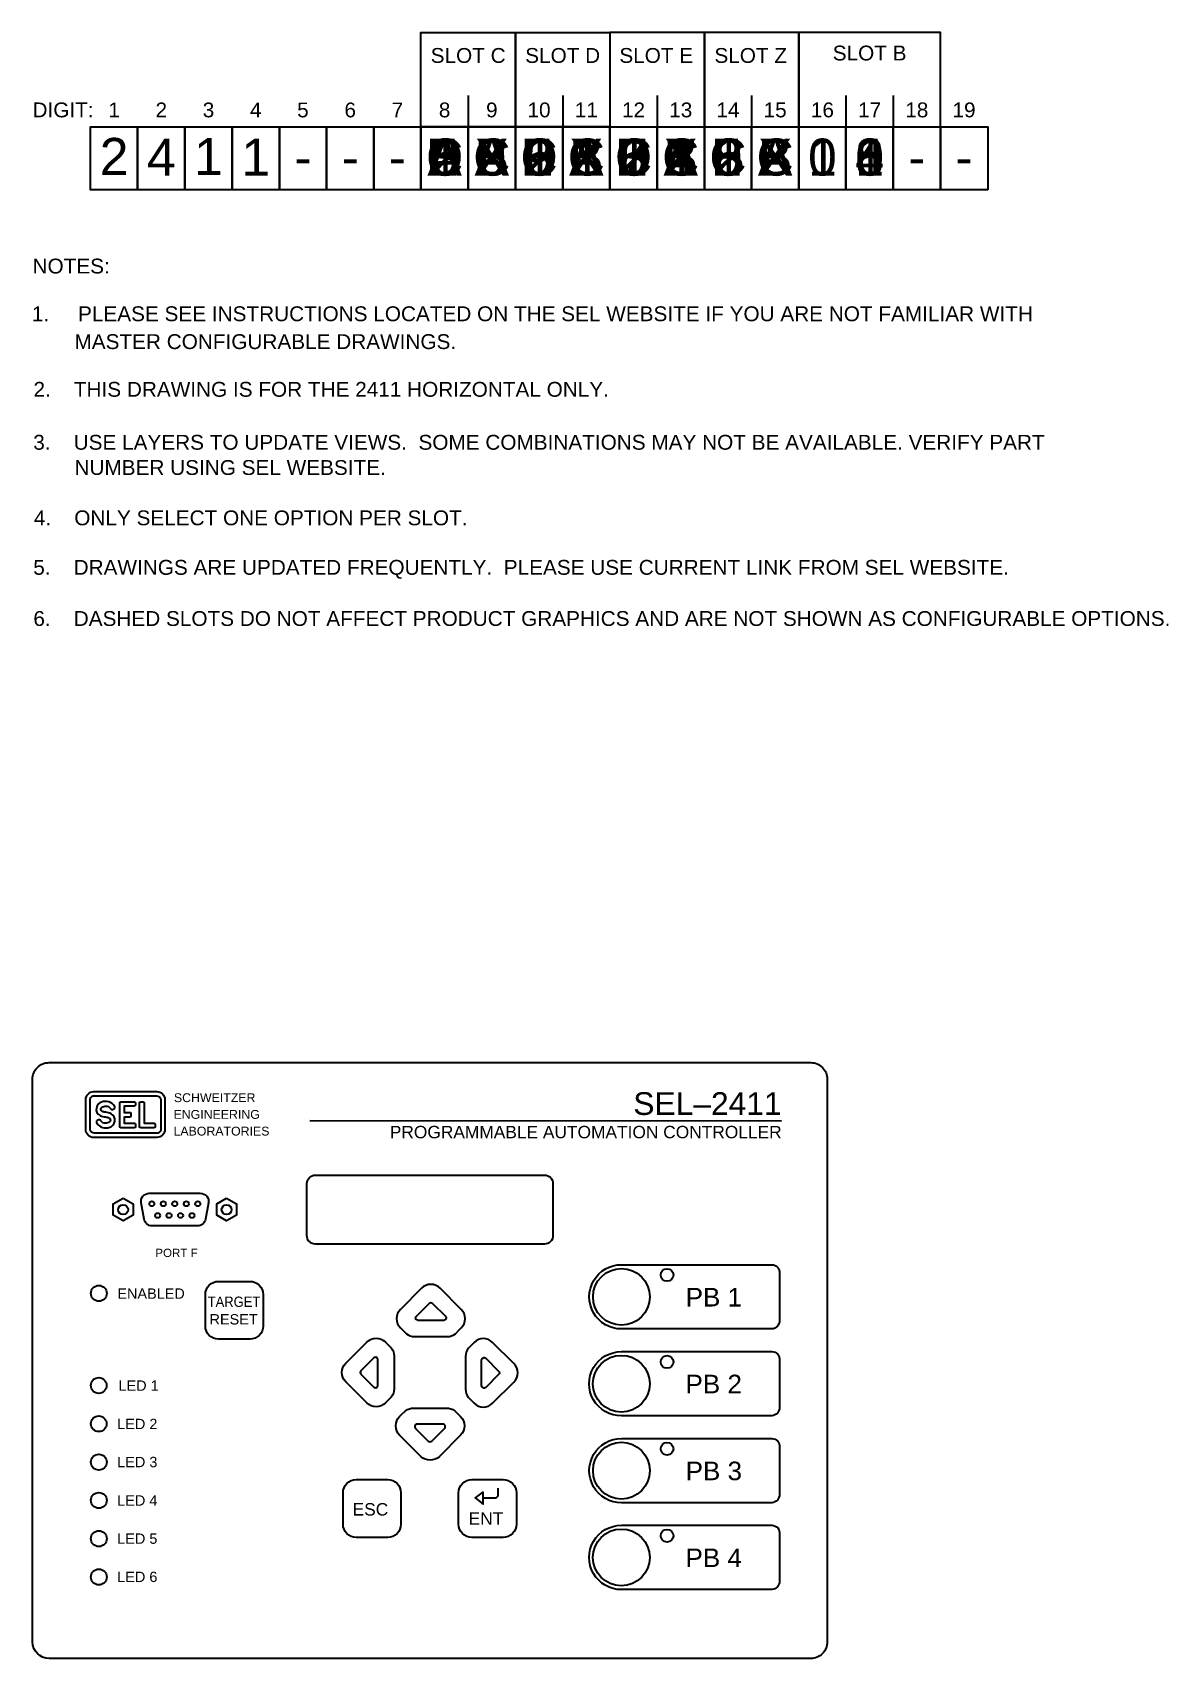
# Model space of a CAD drawing. Extents: x 1 to 23.7, y 0.2 to 17.
# Drawn here: x 1 to 11.81, y 1.53 to 17 of the extents above; entities that cross this region are included whole.
import ezdxf
from ezdxf.enums import TextEntityAlignment as Align

# ---------------------------------------------------------------- set-up
doc = ezdxf.new("R2010")
doc.units = 0
doc.header["$MEASUREMENT"] = 0
for name, color, linetype in [('1_00_____COMBINED_SLOT_B__', 7, 'CONTINUOUS'), ('1_01__00__NONE__NO_FO__IRI', 7, 'CONTINUOUS'), ('1_02__01___1__10-100BASE-T', 7, 'CONTINUOUS'), ('1_03__04___1__100BASE-FX__', 7, 'CONTINUOUS'), ('1_04__06___2__10-100BASE-T', 7, 'CONTINUOUS'), ('1_05__08___2__100BASE-FX__', 7, 'CONTINUOUS'), ('1_06__10__NONE__FO__IRIG', 7, 'CONTINUOUS'), ('1_07__11___1__10-100BASE-T', 7, 'CONTINUOUS'), ('1_08__14___1__100BASE-FX__', 7, 'CONTINUOUS'), ('1_09__16___2__10-100BASE-T', 7, 'CONTINUOUS'), ('1_10__18___2__100BASE-FX__', 7, 'CONTINUOUS'), ('2_00______SLOT_C_', 7, 'CONTINUOUS'), ('2_01__0-__EMPTY', 7, 'CONTINUOUS'), ('2_02__A0__EIA-232_EIA-485', 7, 'CONTINUOUS'), ('2_03__1-___4__DI__4__DO__S', 7, 'CONTINUOUS'), ('2_04__B-___4__DI__4__DO__F', 7, 'CONTINUOUS'), ('2_05__C-___4__DI__3__DO', 7, 'CONTINUOUS'), ('2_06__2X___8__DO__STD_FORM', 7, 'CONTINUOUS'), ('2_07__2A___8__DO__STD_FORM', 7, 'CONTINUOUS'), ('2_08__2B___8__DO__STD__6__', 7, 'CONTINUOUS'), ('2_09__2C___8__DO__STD__2__', 7, 'CONTINUOUS'), ('2_10__3-___8__DI', 7, 'CONTINUOUS'), ('2_11__D-___14__DI', 7, 'CONTINUOUS'), ('2_12__5-___8__AI', 7, 'CONTINUOUS'), ('2_13__6-___4__AI__4__AO', 7, 'CONTINUOUS'), ('3_00______SLOT_D_', 7, 'CONTINUOUS'), ('3_01__0-__EMPTY', 7, 'CONTINUOUS'), ('3_02__9X__RTD', 7, 'CONTINUOUS'), ('3_03__91__RTD_TC', 7, 'CONTINUOUS'), ('3_04__1-___4__DI__4__DO__S', 7, 'CONTINUOUS'), ('3_05__B-___4__DI__4__DO__F', 7, 'CONTINUOUS'), ('3_06__C-___4__DI__3__DO', 7, 'CONTINUOUS'), ('3_07__2X___8__DO__STD_FORM', 7, 'CONTINUOUS'), ('3_08__2A___8__DO__STD_FORM', 7, 'CONTINUOUS'), ('3_09__2B___8__DO__STD__6__', 7, 'CONTINUOUS'), ('3_10__2C___8__DO__STD__2__', 7, 'CONTINUOUS'), ('3_11__3-___8__DI', 7, 'CONTINUOUS'), ('3_12__D-___14__DI', 7, 'CONTINUOUS'), ('3_13__5-___8__AI', 7, 'CONTINUOUS'), ('3_14__6-___4__AI__4__AO', 7, 'CONTINUOUS'), ('4_00______SLOT_E_', 7, 'CONTINUOUS'), ('4_01__0-__EMPTY', 7, 'CONTINUOUS'), ('4_02__71___3__AVI', 7, 'CONTINUOUS'), ('4_03__73___3__ACI__3__AVI', 7, 'CONTINUOUS'), ('4_04__74___3__ACI__3__AVI', 7, 'CONTINUOUS'), ('4_05__1-___4__DI__4__DO__S', 7, 'CONTINUOUS'), ('4_06__B-___4__DI__4__DO__F', 7, 'CONTINUOUS'), ('4_07__C-___4__DI__3__DO', 7, 'CONTINUOUS'), ('4_08__2X___8__DO__STD_FORM', 7, 'CONTINUOUS'), ('4_09__2A___8__DO__STD_FORM', 7, 'CONTINUOUS'), ('4_10__2B___8__DO__STD__6__', 7, 'CONTINUOUS'), ('4_11__2C___8__DO__STD__2__', 7, 'CONTINUOUS'), ('4_12__3-___8__DI', 7, 'CONTINUOUS'), ('4_13__D-___14__DI', 7, 'CONTINUOUS'), ('4_14__5-___8__AI', 7, 'CONTINUOUS'), ('4_15__6-___4__AI__4__AO', 7, 'CONTINUOUS'), ('5_00______SLOT_Z_', 7, 'CONTINUOUS'), ('5_01__0-__EMPTY', 7, 'CONTINUOUS'), ('5_02__8-___4__ACI', 7, 'CONTINUOUS'), ('5_03__1-___4__DI__4__DO__S', 7, 'CONTINUOUS'), ('5_04__B-___4__DI__4__DO__F', 7, 'CONTINUOUS'), ('5_05__C-___4__DI__3__DO', 7, 'CONTINUOUS'), ('5_06__2X___8__DO__STD_FORM', 7, 'CONTINUOUS'), ('5_07__2A___8__DO__STD_FORM', 7, 'CONTINUOUS'), ('5_08__2B___8__DO__STD__6__', 7, 'CONTINUOUS'), ('5_09__2C___8__DO__STD__2__', 7, 'CONTINUOUS'), ('5_10__3-___8__DI', 7, 'CONTINUOUS'), ('5_11__5-___8__AI', 7, 'CONTINUOUS'), ('5_12__6-___4__AI__4__AO', 7, 'CONTINUOUS'), ('6_00_____DWG', 7, 'CONTINUOUS')]:
    doc.layers.add(name, color=color, linetype=linetype)
doc.styles.add('ARIAL', font='arial.ttf')

msp = doc.modelspace()

# ---------------------------------------------------------------- texts
at = {"layer": '1_01__00__NONE__NO_FO__IRI', "style": 'ARIAL'}
for p in [(8.514, 15.638), (8.963, 15.638)]:
    msp.add_text('0', height=0.353, dxfattribs=at).set_placement(p, align=Align.CENTER)
at = {"layer": '1_02__01___1__10-100BASE-T', "style": 'ARIAL'}
for s, p in [('0', (8.514, 15.638)), ('1', (8.963, 15.638))]:
    msp.add_text(s, height=0.353, dxfattribs=at).set_placement(p, align=Align.CENTER)
at = {"layer": '1_03__04___1__100BASE-FX__', "style": 'ARIAL'}
for s, p in [('0', (8.514, 15.638)), ('4', (8.963, 15.638))]:
    msp.add_text(s, height=0.353, dxfattribs=at).set_placement(p, align=Align.CENTER)
at = {"layer": '1_04__06___2__10-100BASE-T', "style": 'ARIAL'}
for s, p in [('0', (8.514, 15.638)), ('6', (8.963, 15.638))]:
    msp.add_text(s, height=0.353, dxfattribs=at).set_placement(p, align=Align.CENTER)
at = {"layer": '1_05__08___2__100BASE-FX__', "style": 'ARIAL'}
for s, p in [('0', (8.514, 15.638)), ('8', (8.963, 15.638))]:
    msp.add_text(s, height=0.353, dxfattribs=at).set_placement(p, align=Align.CENTER)
at = {"layer": '1_06__10__NONE__FO__IRIG', "style": 'ARIAL'}
for s, p in [('1', (8.514, 15.638)), ('0', (8.963, 15.638))]:
    msp.add_text(s, height=0.353, dxfattribs=at).set_placement(p, align=Align.CENTER)
at = {"layer": '1_07__11___1__10-100BASE-T', "style": 'ARIAL'}
for p in [(8.514, 15.638), (8.963, 15.638)]:
    msp.add_text('1', height=0.353, dxfattribs=at).set_placement(p, align=Align.CENTER)
at = {"layer": '1_08__14___1__100BASE-FX__', "style": 'ARIAL'}
for s, p in [('1', (8.514, 15.638)), ('4', (8.963, 15.638))]:
    msp.add_text(s, height=0.353, dxfattribs=at).set_placement(p, align=Align.CENTER)
at = {"layer": '1_09__16___2__10-100BASE-T', "style": 'ARIAL'}
for s, p in [('1', (8.514, 15.638)), ('6', (8.963, 15.638))]:
    msp.add_text(s, height=0.353, dxfattribs=at).set_placement(p, align=Align.CENTER)
at = {"layer": '1_10__18___2__100BASE-FX__', "style": 'ARIAL'}
for s, p in [('1', (8.514, 15.638)), ('8', (8.963, 15.638))]:
    msp.add_text(s, height=0.353, dxfattribs=at).set_placement(p, align=Align.CENTER)
at = {"layer": '2_01__0-__EMPTY', "style": 'ARIAL'}
for s, p in [('0', (4.92, 15.638)), ('-', (5.369, 15.638))]:
    msp.add_text(s, height=0.353, dxfattribs=at).set_placement(p, align=Align.CENTER)
at = {"layer": '2_02__A0__EIA-232_EIA-485', "style": 'ARIAL'}
for s, p in [('A', (4.92, 15.638)), ('0', (5.369, 15.638))]:
    msp.add_text(s, height=0.353, dxfattribs=at).set_placement(p, align=Align.CENTER)
at = {"layer": '2_03__1-___4__DI__4__DO__S', "style": 'ARIAL'}
for s, p in [('1', (4.92, 15.638)), ('-', (5.369, 15.638))]:
    msp.add_text(s, height=0.353, dxfattribs=at).set_placement(p, align=Align.CENTER)
at = {"layer": '2_04__B-___4__DI__4__DO__F', "style": 'ARIAL'}
for s, p in [('B', (4.92, 15.638)), ('-', (5.369, 15.638))]:
    msp.add_text(s, height=0.353, dxfattribs=at).set_placement(p, align=Align.CENTER)
at = {"layer": '2_05__C-___4__DI__3__DO', "style": 'ARIAL'}
for s, p in [('C', (4.92, 15.638)), ('-', (5.369, 15.638))]:
    msp.add_text(s, height=0.353, dxfattribs=at).set_placement(p, align=Align.CENTER)
at = {"layer": '2_06__2X___8__DO__STD_FORM', "style": 'ARIAL'}
for s, p in [('2', (4.92, 15.638)), ('X', (5.369, 15.638))]:
    msp.add_text(s, height=0.353, dxfattribs=at).set_placement(p, align=Align.CENTER)
at = {"layer": '2_07__2A___8__DO__STD_FORM', "style": 'ARIAL'}
for s, p in [('2', (4.92, 15.638)), ('A', (5.369, 15.638))]:
    msp.add_text(s, height=0.353, dxfattribs=at).set_placement(p, align=Align.CENTER)
at = {"layer": '2_08__2B___8__DO__STD__6__', "style": 'ARIAL'}
for s, p in [('2', (4.92, 15.638)), ('B', (5.369, 15.638))]:
    msp.add_text(s, height=0.353, dxfattribs=at).set_placement(p, align=Align.CENTER)
at = {"layer": '2_09__2C___8__DO__STD__2__', "style": 'ARIAL'}
for s, p in [('2', (4.92, 15.638)), ('C', (5.369, 15.638))]:
    msp.add_text(s, height=0.353, dxfattribs=at).set_placement(p, align=Align.CENTER)
at = {"layer": '2_10__3-___8__DI', "style": 'ARIAL'}
for s, p in [('3', (4.92, 15.638)), ('-', (5.369, 15.638))]:
    msp.add_text(s, height=0.353, dxfattribs=at).set_placement(p, align=Align.CENTER)
at = {"layer": '2_11__D-___14__DI', "style": 'ARIAL'}
for s, p in [('D', (4.92, 15.638)), ('-', (5.369, 15.638))]:
    msp.add_text(s, height=0.353, dxfattribs=at).set_placement(p, align=Align.CENTER)
at = {"layer": '2_12__5-___8__AI', "style": 'ARIAL'}
for s, p in [('5', (4.92, 15.638)), ('-', (5.369, 15.638))]:
    msp.add_text(s, height=0.353, dxfattribs=at).set_placement(p, align=Align.CENTER)
at = {"layer": '2_13__6-___4__AI__4__AO', "style": 'ARIAL'}
for s, p in [('6', (4.92, 15.638)), ('-', (5.369, 15.638))]:
    msp.add_text(s, height=0.353, dxfattribs=at).set_placement(p, align=Align.CENTER)
at = {"layer": '3_01__0-__EMPTY', "style": 'ARIAL'}
for s, p in [('0', (5.818, 15.638)), ('-', (6.268, 15.638))]:
    msp.add_text(s, height=0.353, dxfattribs=at).set_placement(p, align=Align.CENTER)
at = {"layer": '3_02__9X__RTD', "style": 'ARIAL'}
for s, p in [('9', (5.818, 15.638)), ('X', (6.268, 15.638))]:
    msp.add_text(s, height=0.353, dxfattribs=at).set_placement(p, align=Align.CENTER)
at = {"layer": '3_03__91__RTD_TC', "style": 'ARIAL'}
for s, p in [('9', (5.818, 15.638)), ('1', (6.268, 15.638))]:
    msp.add_text(s, height=0.353, dxfattribs=at).set_placement(p, align=Align.CENTER)
at = {"layer": '3_04__1-___4__DI__4__DO__S', "style": 'ARIAL'}
for s, p in [('1', (5.818, 15.638)), ('-', (6.268, 15.638))]:
    msp.add_text(s, height=0.353, dxfattribs=at).set_placement(p, align=Align.CENTER)
at = {"layer": '3_05__B-___4__DI__4__DO__F', "style": 'ARIAL'}
for s, p in [('B', (5.818, 15.638)), ('-', (6.268, 15.638))]:
    msp.add_text(s, height=0.353, dxfattribs=at).set_placement(p, align=Align.CENTER)
at = {"layer": '3_06__C-___4__DI__3__DO', "style": 'ARIAL'}
for s, p in [('C', (5.818, 15.638)), ('-', (6.268, 15.638))]:
    msp.add_text(s, height=0.353, dxfattribs=at).set_placement(p, align=Align.CENTER)
at = {"layer": '3_07__2X___8__DO__STD_FORM', "style": 'ARIAL'}
for s, p in [('2', (5.818, 15.638)), ('X', (6.268, 15.638))]:
    msp.add_text(s, height=0.353, dxfattribs=at).set_placement(p, align=Align.CENTER)
at = {"layer": '3_08__2A___8__DO__STD_FORM', "style": 'ARIAL'}
for s, p in [('2', (5.818, 15.638)), ('A', (6.268, 15.638))]:
    msp.add_text(s, height=0.353, dxfattribs=at).set_placement(p, align=Align.CENTER)
at = {"layer": '3_09__2B___8__DO__STD__6__', "style": 'ARIAL'}
for s, p in [('2', (5.818, 15.638)), ('B', (6.268, 15.638))]:
    msp.add_text(s, height=0.353, dxfattribs=at).set_placement(p, align=Align.CENTER)
at = {"layer": '3_10__2C___8__DO__STD__2__', "style": 'ARIAL'}
for s, p in [('2', (5.818, 15.638)), ('C', (6.268, 15.638))]:
    msp.add_text(s, height=0.353, dxfattribs=at).set_placement(p, align=Align.CENTER)
at = {"layer": '3_11__3-___8__DI', "style": 'ARIAL'}
for s, p in [('3', (5.818, 15.638)), ('-', (6.268, 15.638))]:
    msp.add_text(s, height=0.353, dxfattribs=at).set_placement(p, align=Align.CENTER)
at = {"layer": '3_12__D-___14__DI', "style": 'ARIAL'}
for s, p in [('D', (5.818, 15.638)), ('-', (6.267, 15.638))]:
    msp.add_text(s, height=0.353, dxfattribs=at).set_placement(p, align=Align.CENTER)
at = {"layer": '3_13__5-___8__AI', "style": 'ARIAL'}
for s, p in [('5', (5.818, 15.638)), ('-', (6.268, 15.638))]:
    msp.add_text(s, height=0.353, dxfattribs=at).set_placement(p, align=Align.CENTER)
at = {"layer": '3_14__6-___4__AI__4__AO', "style": 'ARIAL'}
for s, p in [('6', (5.818, 15.638)), ('-', (6.268, 15.638))]:
    msp.add_text(s, height=0.353, dxfattribs=at).set_placement(p, align=Align.CENTER)
at = {"layer": '4_01__0-__EMPTY', "style": 'ARIAL'}
for s, p in [('0', (6.717, 15.638)), ('-', (7.166, 15.638))]:
    msp.add_text(s, height=0.353, dxfattribs=at).set_placement(p, align=Align.CENTER)
at = {"layer": '4_02__71___3__AVI', "style": 'ARIAL'}
for s, p in [('7', (6.717, 15.638)), ('1', (7.166, 15.638))]:
    msp.add_text(s, height=0.353, dxfattribs=at).set_placement(p, align=Align.CENTER)
at = {"layer": '4_03__73___3__ACI__3__AVI', "style": 'ARIAL'}
for s, p in [('7', (6.717, 15.638)), ('3', (7.166, 15.638))]:
    msp.add_text(s, height=0.353, dxfattribs=at).set_placement(p, align=Align.CENTER)
at = {"layer": '4_04__74___3__ACI__3__AVI', "style": 'ARIAL'}
for s, p in [('7', (6.717, 15.638)), ('4', (7.166, 15.638))]:
    msp.add_text(s, height=0.353, dxfattribs=at).set_placement(p, align=Align.CENTER)
at = {"layer": '4_05__1-___4__DI__4__DO__S', "style": 'ARIAL'}
for s, p in [('1', (6.717, 15.638)), ('-', (7.166, 15.638))]:
    msp.add_text(s, height=0.353, dxfattribs=at).set_placement(p, align=Align.CENTER)
at = {"layer": '4_06__B-___4__DI__4__DO__F', "style": 'ARIAL'}
for s, p in [('B', (6.717, 15.638)), ('-', (7.166, 15.638))]:
    msp.add_text(s, height=0.353, dxfattribs=at).set_placement(p, align=Align.CENTER)
at = {"layer": '4_07__C-___4__DI__3__DO', "style": 'ARIAL'}
for s, p in [('C', (6.717, 15.638)), ('-', (7.166, 15.638))]:
    msp.add_text(s, height=0.353, dxfattribs=at).set_placement(p, align=Align.CENTER)
at = {"layer": '4_08__2X___8__DO__STD_FORM', "style": 'ARIAL'}
for s, p in [('2', (6.717, 15.638)), ('X', (7.166, 15.638))]:
    msp.add_text(s, height=0.353, dxfattribs=at).set_placement(p, align=Align.CENTER)
at = {"layer": '4_09__2A___8__DO__STD_FORM', "style": 'ARIAL'}
for s, p in [('2', (6.717, 15.638)), ('A', (7.166, 15.638))]:
    msp.add_text(s, height=0.353, dxfattribs=at).set_placement(p, align=Align.CENTER)
at = {"layer": '4_10__2B___8__DO__STD__6__', "style": 'ARIAL'}
for s, p in [('2', (6.717, 15.638)), ('B', (7.166, 15.638))]:
    msp.add_text(s, height=0.353, dxfattribs=at).set_placement(p, align=Align.CENTER)
at = {"layer": '4_11__2C___8__DO__STD__2__', "style": 'ARIAL'}
for s, p in [('2', (6.717, 15.638)), ('C', (7.166, 15.638))]:
    msp.add_text(s, height=0.353, dxfattribs=at).set_placement(p, align=Align.CENTER)
at = {"layer": '4_12__3-___8__DI', "style": 'ARIAL'}
for s, p in [('3', (6.717, 15.638)), ('-', (7.166, 15.638))]:
    msp.add_text(s, height=0.353, dxfattribs=at).set_placement(p, align=Align.CENTER)
at = {"layer": '4_13__D-___14__DI', "style": 'ARIAL'}
for s, p in [('D', (6.716, 15.638)), ('-', (7.166, 15.638))]:
    msp.add_text(s, height=0.353, dxfattribs=at).set_placement(p, align=Align.CENTER)
at = {"layer": '4_14__5-___8__AI', "style": 'ARIAL'}
for s, p in [('5', (6.717, 15.638)), ('-', (7.166, 15.638))]:
    msp.add_text(s, height=0.353, dxfattribs=at).set_placement(p, align=Align.CENTER)
at = {"layer": '4_15__6-___4__AI__4__AO', "style": 'ARIAL'}
for s, p in [('6', (6.717, 15.638)), ('-', (7.166, 15.638))]:
    msp.add_text(s, height=0.353, dxfattribs=at).set_placement(p, align=Align.CENTER)
at = {"layer": '5_01__0-__EMPTY', "style": 'ARIAL'}
for s, p in [('0', (7.615, 15.638)), ('-', (8.064, 15.638))]:
    msp.add_text(s, height=0.353, dxfattribs=at).set_placement(p, align=Align.CENTER)
at = {"layer": '5_02__8-___4__ACI', "style": 'ARIAL'}
for s, p in [('8', (7.615, 15.638)), ('-', (8.064, 15.638))]:
    msp.add_text(s, height=0.353, dxfattribs=at).set_placement(p, align=Align.CENTER)
at = {"layer": '5_03__1-___4__DI__4__DO__S', "style": 'ARIAL'}
for s, p in [('1', (7.615, 15.638)), ('-', (8.064, 15.638))]:
    msp.add_text(s, height=0.353, dxfattribs=at).set_placement(p, align=Align.CENTER)
at = {"layer": '5_04__B-___4__DI__4__DO__F', "style": 'ARIAL'}
for s, p in [('B', (7.615, 15.638)), ('-', (8.064, 15.638))]:
    msp.add_text(s, height=0.353, dxfattribs=at).set_placement(p, align=Align.CENTER)
at = {"layer": '5_05__C-___4__DI__3__DO', "style": 'ARIAL'}
for s, p in [('C', (7.615, 15.638)), ('-', (8.064, 15.638))]:
    msp.add_text(s, height=0.353, dxfattribs=at).set_placement(p, align=Align.CENTER)
at = {"layer": '5_06__2X___8__DO__STD_FORM', "style": 'ARIAL'}
for s, p in [('2', (7.615, 15.638)), ('X', (8.064, 15.638))]:
    msp.add_text(s, height=0.353, dxfattribs=at).set_placement(p, align=Align.CENTER)
at = {"layer": '5_07__2A___8__DO__STD_FORM', "style": 'ARIAL'}
for s, p in [('2', (7.615, 15.638)), ('A', (8.064, 15.638))]:
    msp.add_text(s, height=0.353, dxfattribs=at).set_placement(p, align=Align.CENTER)
at = {"layer": '5_08__2B___8__DO__STD__6__', "style": 'ARIAL'}
for s, p in [('2', (7.615, 15.638)), ('B', (8.064, 15.638))]:
    msp.add_text(s, height=0.353, dxfattribs=at).set_placement(p, align=Align.CENTER)
at = {"layer": '5_09__2C___8__DO__STD__2__', "style": 'ARIAL'}
for s, p in [('2', (7.615, 15.638)), ('C', (8.064, 15.638))]:
    msp.add_text(s, height=0.353, dxfattribs=at).set_placement(p, align=Align.CENTER)
at = {"layer": '5_10__3-___8__DI', "style": 'ARIAL'}
for s, p in [('3', (7.615, 15.638)), ('-', (8.064, 15.638))]:
    msp.add_text(s, height=0.353, dxfattribs=at).set_placement(p, align=Align.CENTER)
at = {"layer": '5_11__5-___8__AI', "style": 'ARIAL'}
for s, p in [('5', (7.615, 15.638)), ('-', (8.064, 15.638))]:
    msp.add_text(s, height=0.353, dxfattribs=at).set_placement(p, align=Align.CENTER)
at = {"layer": '5_12__6-___4__AI__4__AO', "style": 'ARIAL'}
for s, p in [('6', (7.615, 15.638)), ('-', (8.064, 15.638))]:
    msp.add_text(s, height=0.353, dxfattribs=at).set_placement(p, align=Align.CENTER)
at = {"layer": '6_00_____DWG', "style": 'ARIAL'}
for s, height, p in [('SLOT B', 0.1413, (8.963, 16.734)), ('SLOT C', 0.1413, (5.144, 16.711)), ('SLOT D', 0.1413, (6.043, 16.711)), ('SLOT E', 0.1413, (6.933, 16.711)), ('SLOT Z', 0.1413, (7.832, 16.711)), ('1', 0.141, (1.776, 16.193)), ('2', 0.141, (2.225, 16.193)), ('3', 0.141, (2.674, 16.193)), ('4', 0.141, (3.123, 16.193)), ('5', 0.141, (3.572, 16.193)), ('6', 0.141, (4.022, 16.193)), ('7', 0.141, (4.471, 16.193)), ('8', 0.141, (4.92, 16.193)), ('9', 0.141, (5.369, 16.193)), ('10', 0.1413, (5.818, 16.193)), ('11', 0.1413, (6.268, 16.193)), ('12', 0.1413, (6.717, 16.193)), ('13', 0.1413, (7.166, 16.193)), ('14', 0.1413, (7.615, 16.193)), ('15', 0.1413, (8.064, 16.193)), ('16', 0.1413, (8.514, 16.193)), ('17', 0.1413, (8.963, 16.193)), ('18', 0.1413, (9.412, 16.193)), ('19', 0.1413, (9.861, 16.193)), ('2', 0.353, (1.776, 15.644)), ('4', 0.353, (2.225, 15.638)), ('1', 0.353, (2.674, 15.644)), ('1', 0.353, (3.123, 15.638)), ('-', 0.353, (3.572, 15.638)), ('-', 0.353, (4.022, 15.638)), ('-', 0.353, (4.471, 15.638)), ('-', 0.353, (9.412, 15.638)), ('-', 0.353, (9.861, 15.638))]:
    msp.add_text(s, height=height, dxfattribs=at).set_placement(p, align=Align.CENTER)
for s, height, p in [('DIGIT:', 0.1413, (1, 16.193)), ('NOTES:', 0.1413, (1, 14.707)), ('1.     PLEASE SEE INSTRUCTIONS LOCATED ON THE SEL WEBSITE IF YOU ARE NOT FAMILIAR WITH', 0.14134, (0.994, 14.253)), ('       MASTER CONFIGURABLE DRAWINGS.', 0.14134, (1.015, 13.988)), ('2.    THIS DRAWING IS FOR THE 2411 HORIZONTAL ONLY.', 0.14134, (1.009, 13.534)), ('3.    USE LAYERS TO UPDATE VIEWS.  SOME COMBINATIONS MAY NOT BE AVAILABLE. VERIFY PART', 0.14134, (1.007, 13.03)), ('       NUMBER USING SEL WEBSITE.', 0.14134, (1.015, 12.79)), ('4.    ONLY SELECT ONE OPTION PER SLOT.', 0.14134, (1.013, 12.311)), ('5.    DRAWINGS ARE UPDATED FREQUENTLY.  PLEASE USE CURRENT LINK FROM SEL WEBSITE.', 0.14134, (1.007, 11.84)), ('6.    DASHED SLOTS DO NOT AFFECT PRODUCT GRAPHICS AND ARE NOT SHOWN AS CONFIGURABLE OPTIONS.', 0.14134, (1.008, 11.353)), ('SCHWEITZER', 0.084, (2.345, 6.822)), ('ENGINEERING', 0.08398, (2.341, 6.663)), ('LABORATORIES', 0.08398, (2.341, 6.504)), ('PORT F', 0.0787, (2.168, 5.348)), ('ENABLED', 0.0983, (1.807, 4.951)), ('PB 1', 0.177, (7.213, 4.877)), ('RESET', 0.0983, (2.684, 4.706)), ('PB 2', 0.177, (7.212, 4.051)), ('LED 1', 0.0983, (1.818, 4.075)), ('LED 2', 0.0983, (1.806, 3.71)), ('LED 3', 0.0983, (1.806, 3.348)), ('PB 3', 0.177, (7.213, 3.224)), ('LED 4', 0.0983, (1.806, 2.982)), ('ESC', 0.118, (4.045, 2.888)), ('ENT', 0.118, (5.149, 2.8)), ('LED 5', 0.0983, (1.806, 2.619)), ('PB 4', 0.177, (7.212, 2.397)), ('LED 6', 0.0983, (1.806, 2.255))]:
    msp.add_text(s, height=height, dxfattribs=at).set_placement(p)
for s, height, p in [('SEL–2411', 0.2163, (8.126, 6.7)), ('PROGRAMMABLE AUTOMATION CONTROLLER', 0.118, (8.126, 6.478))]:
    msp.add_text(s, height=height, dxfattribs=at).set_placement(p, align=Align.RIGHT)
at = {"layer": '6_00_____DWG', "style": 'ARIAL', "width": 0.9}
msp.add_text('TARGET', height=0.0983, dxfattribs=at).set_placement((2.666, 4.873))

# ---------------------------------------------------------------- linework, layer by layer
at = {"layer": '1_00_____COMBINED_SLOT_B__'}
msp.add_lwpolyline([(2, 15.503), (1.551, 15.503), (1.551, 16.102), (2, 16.102), (2, 15.503)], dxfattribs=at)
at = {"layer": '2_00______SLOT_C_'}
msp.add_lwpolyline([(2, 15.503), (1.551, 15.503), (1.551, 16.102), (2, 16.102), (2, 15.503)], dxfattribs=at)
at = {"layer": '3_00______SLOT_D_'}
msp.add_lwpolyline([(2, 15.503), (1.551, 15.503), (1.551, 16.102), (2, 16.102), (2, 15.503)], dxfattribs=at)
at = {"layer": '4_00______SLOT_E_'}
msp.add_lwpolyline([(2, 15.503), (1.551, 15.503), (1.551, 16.102), (2, 16.102), (2, 15.503)], dxfattribs=at)
at = {"layer": '5_00______SLOT_Z_'}
msp.add_lwpolyline([(2, 15.503), (1.551, 15.503), (1.551, 16.102), (2, 16.102), (2, 15.503)], dxfattribs=at)
at = {"layer": '6_00_____DWG'}
for points in [[(4.695, 16.546), (4.695, 16.546), (4.695, 17), (5.594, 17), (5.594, 16.102), (4.695, 16.102), (4.695, 16.546)], [(5.594, 17), (5.594, 17), (5.594, 17), (6.492, 17), (6.492, 16.102), (5.594, 16.102), (5.594, 17)], [(7.391, 16.102), (7.391, 17), (6.492, 17), (6.492, 16.102), (7.391, 16.102)], [(8.289, 16.102), (8.289, 17), (7.391, 17), (7.391, 16.102), (8.289, 16.102)], [(9.636, 16.102), (9.636, 17), (8.289, 17), (8.289, 16.102), (9.636, 16.102)], [(5.145, 16.401), (5.145, 16.102)], [(6.043, 16.401), (6.043, 16.102)], [(6.941, 16.401), (6.941, 16.102)], [(7.84, 16.401), (7.84, 16.102)], [(7.84, 16.401), (7.84, 16.102)], [(8.738, 16.401), (8.738, 16.102)], [(9.187, 16.401), (9.187, 16.102)], [(2, 15.503), (1.551, 15.503), (1.551, 16.102), (2, 16.102), (2, 15.503)], [(2.45, 15.503), (2, 15.503), (2, 16.102), (2.45, 16.102), (2.45, 15.503)], [(2.899, 15.503), (2.45, 15.503), (2.45, 16.102), (2.899, 16.102), (2.899, 15.503)], [(3.348, 15.503), (2.899, 15.503), (2.899, 16.102), (3.348, 16.102), (3.348, 15.503)], [(3.797, 15.503), (3.348, 15.503), (3.348, 16.102), (3.797, 16.102), (3.797, 15.503)], [(4.246, 15.503), (3.797, 15.503), (3.797, 16.102), (4.246, 16.102), (4.246, 15.503)], [(4.695, 15.503), (4.246, 15.503), (4.246, 16.102), (4.695, 16.102), (4.695, 15.503)], [(5.145, 15.503), (4.695, 15.503), (4.695, 16.102), (5.145, 16.102), (5.145, 15.503)], [(5.594, 15.503), (5.145, 15.503), (5.145, 16.102), (5.594, 16.102), (5.594, 15.503)], [(6.043, 15.503), (5.594, 15.503), (5.594, 16.102), (6.043, 16.102), (6.043, 15.503)], [(6.492, 15.503), (6.043, 15.503), (6.043, 16.102), (6.492, 16.102), (6.492, 15.503)], [(6.941, 15.503), (6.492, 15.503), (6.492, 16.102), (6.941, 16.102), (6.941, 15.503)], [(7.391, 15.503), (6.941, 15.503), (6.941, 16.102), (7.391, 16.102), (7.391, 15.503)], [(7.84, 15.503), (7.391, 15.503), (7.391, 16.102), (7.84, 16.102), (7.84, 15.503)], [(8.289, 15.503), (7.84, 15.503), (7.84, 16.102), (8.289, 16.102), (8.289, 15.503)], [(8.738, 15.503), (8.289, 15.503), (8.289, 16.102), (8.738, 16.102), (8.738, 15.503)], [(9.187, 15.503), (8.738, 15.503), (8.738, 16.102), (9.187, 16.102), (9.187, 15.503)], [(9.637, 15.503), (9.187, 15.503), (9.187, 16.102), (9.637, 16.102), (9.637, 15.503)], [(10.086, 15.503), (9.637, 15.503), (9.637, 16.102), (10.086, 16.102), (10.086, 15.503)], [(8.126, 6.641), (3.637, 6.645)]]:
    msp.add_lwpolyline(points, dxfattribs=at)
for points in [[(8.56, 7.04), (8.56, 1.685, -0.414214), (8.403, 1.528), (1.157, 1.528, -0.414213), (1, 1.685), (1, 7.04, -0.414214), (1.157, 7.198), (8.403, 7.198, -0.414214)], [(1.582, 6.922), (2.183, 6.922, -0.41811), (2.259, 6.846), (2.259, 6.563, -0.404471), (2.183, 6.485), (1.582, 6.485, -0.41811), (1.506, 6.561), (1.506, 6.844, -0.404471)], [(1.588, 6.882), (2.18, 6.882, -0.378768), (2.22, 6.847), (2.22, 6.562, -0.441125), (2.18, 6.526), (1.588, 6.526, -0.378768), (1.548, 6.561), (1.548, 6.846, -0.441125)], [(1.691, 6.829, 0.192116), (1.627, 6.804, 0.12608), (1.607, 6.765, 0.336344), (1.643, 6.695, 0.087668), (1.695, 6.681, -0.022201), (1.71, 6.678, -0.039737), (1.722, 6.675, -0.23043), (1.74, 6.656, -0.182747), (1.739, 6.642, -0.221111), (1.704, 6.623, -0.058363), (1.682, 6.622, -0.13415), (1.66, 6.633, 0.006668), (1.647, 6.648, 0.085557), (1.645, 6.651, 0.231613), (1.614, 6.648, 0.170757), (1.609, 6.641, 0.118457), (1.61, 6.628, 0.153081), (1.636, 6.595, 0.186266), (1.7, 6.576, 0.192116), (1.764, 6.602, 0.12608), (1.784, 6.641, 0.336344), (1.748, 6.71, 0.087668), (1.696, 6.725, -0.022201), (1.681, 6.727, -0.039737), (1.67, 6.731, -0.23043), (1.651, 6.749, -0.182747), (1.653, 6.764, -0.221111), (1.688, 6.783, -0.058363), (1.709, 6.783, -0.13415), (1.732, 6.772, 0.006668), (1.744, 6.757, 0.085557), (1.747, 6.755, 0.231613), (1.777, 6.757, 0.170757), (1.783, 6.765, 0.118457), (1.782, 6.777, 0.153081), (1.756, 6.81, 0.186266)], [(1.841, 6.826), (1.967, 6.826, -0.424366), (1.978, 6.814), (1.978, 6.793, -0.404134), (1.967, 6.782), (1.872, 6.782), (1.872, 6.724), (1.927, 6.724, -0.477137), (1.936, 6.714), (1.936, 6.69, -0.353971), (1.927, 6.68), (1.872, 6.68), (1.872, 6.622), (1.967, 6.622, -0.424366), (1.978, 6.611), (1.978, 6.59, -0.404134), (1.967, 6.578), (1.841, 6.578, -0.432614), (1.829, 6.591), (1.829, 6.813, -0.396049)], [(2.029, 6.826), (2.051, 6.826, -0.432614), (2.063, 6.813), (2.063, 6.622), (2.155, 6.622, -0.424366), (2.166, 6.611), (2.166, 6.59, -0.404134), (2.155, 6.578), (2.029, 6.578, -0.432614), (2.017, 6.591), (2.017, 6.813, -0.396049)], [(3.69, 6.127), (5.871, 6.127, -0.414214), (5.951, 6.047), (5.951, 5.551, -0.414214), (5.871, 5.471), (3.69, 5.471, -0.414214), (3.61, 5.551), (3.61, 6.047, -0.414213)], [(2.111, 5.955), (2.596, 5.955, -0.46318), (2.674, 5.862), (2.646, 5.709, -0.363045), (2.569, 5.644), (2.138, 5.644, -0.360245), (2.061, 5.709), (2.033, 5.862, -0.463312)], [(6.603, 5.275), (8.034, 5.275, -0.458397), (8.106, 5.191), (8.106, 4.743, -0.382943), (8.034, 4.663), (6.602, 4.663, -1.001271)], [(2.769, 5.116), (3.069, 5.116, -0.414214), (3.194, 4.991), (3.194, 4.691, -0.414214), (3.069, 4.566), (2.769, 4.566, -0.414214), (2.644, 4.691), (2.644, 4.991, -0.414214)], [(4.945, 4.591, 0.176539), (5.024, 4.618), (5.06, 4.654), (5.079, 4.673, 0.414214), (5.079, 4.85), (4.878, 5.051, 0.414214), (4.701, 5.051), (4.5, 4.85, 0.414214), (4.5, 4.673), (4.519, 4.654), (4.556, 4.618, 0.176539), (4.634, 4.591)], [(4.806, 4.907), (4.928, 4.785, -0.66386), (4.911, 4.745), (4.668, 4.745, -0.66386), (4.651, 4.785), (4.773, 4.907, -0.408376)], [(4.44, 4.093, -0.176539), (4.413, 4.015), (4.377, 3.978), (4.358, 3.959, -0.414214), (4.181, 3.959), (3.98, 4.161, -0.414214), (3.98, 4.337), (4.181, 4.539, -0.414214), (4.358, 4.539), (4.377, 4.52), (4.413, 4.483, -0.176539), (4.44, 4.405)], [(5.119, 4.09, 0.176539), (5.146, 4.011), (5.182, 3.975), (5.201, 3.956, 0.414214), (5.377, 3.956), (5.579, 4.157, 0.414214), (5.579, 4.334), (5.377, 4.535, 0.414214), (5.201, 4.535), (5.182, 4.516), (5.146, 4.48, 0.176539), (5.119, 4.401)], [(4.124, 4.232), (4.246, 4.111, 0.66386), (4.286, 4.128), (4.286, 4.37, 0.66386), (4.246, 4.387), (4.124, 4.266, 0.408376)], [(5.434, 4.229), (5.313, 4.107, -0.66386), (5.272, 4.124), (5.272, 4.367, -0.66386), (5.313, 4.384), (5.434, 4.262, -0.408376)], [(6.602, 4.448), (8.034, 4.448, -0.458397), (8.106, 4.365), (8.106, 3.917, -0.382943), (8.034, 3.836), (6.602, 3.836, -1.001271)], [(4.937, 3.911, -0.176539), (5.016, 3.884), (5.053, 3.849), (5.072, 3.83, -0.414214), (5.072, 3.653), (4.87, 3.451, -0.414214), (4.693, 3.451), (4.492, 3.653, -0.414214), (4.492, 3.83), (4.511, 3.849), (4.548, 3.884, -0.176539), (4.626, 3.911)], [(4.798, 3.596), (4.92, 3.717, 0.66386), (4.903, 3.758), (4.66, 3.758, 0.66386), (4.643, 3.717), (4.765, 3.596, 0.408376)], [(6.603, 3.621), (8.034, 3.621, -0.458397), (8.106, 3.538), (8.106, 3.09, -0.382943), (8.034, 3.009), (6.602, 3.009, -1.001271)], [(4.079, 3.23), (4.379, 3.23, -0.414214), (4.504, 3.105), (4.504, 2.805, -0.414214), (4.379, 2.68), (4.079, 2.68, -0.414214), (3.954, 2.805), (3.954, 3.105, -0.414214)], [(5.178, 3.23), (5.478, 3.23, -0.414214), (5.603, 3.105), (5.603, 2.805, -0.414214), (5.478, 2.68), (5.178, 2.68, -0.414214), (5.053, 2.805), (5.053, 3.105, -0.414214)], [(6.602, 2.795), (8.034, 2.795, -0.458397), (8.106, 2.711), (8.106, 2.263, -0.382943), (8.034, 2.183), (6.602, 2.183, -1.001271)]]:
    msp.add_lwpolyline(points, format="xyb", close=True, dxfattribs=at)
for points in [[(1.862, 5.908), (1.956, 5.853), (1.956, 5.745), (1.862, 5.691), (1.768, 5.745), (1.768, 5.853)], [(2.846, 5.908), (2.94, 5.853), (2.94, 5.745), (2.846, 5.691), (2.752, 5.745), (2.752, 5.853)], [(5.287, 3.113), (5.212, 3.055), (5.287, 2.997)]]:
    msp.add_lwpolyline(points, close=True, dxfattribs=at)
msp.add_lwpolyline([(5.287, 3.055), (5.396, 3.055, 0.414214), (5.431, 3.09), (5.431, 3.147)], format="xyb", dxfattribs=at)
for centre, radius in [((1.862, 5.799), 0.047), ((2.135, 5.855), 0.0236), ((2.19, 5.743), 0.0236), ((2.244, 5.855), 0.0236), ((2.299, 5.743), 0.0236), ((2.353, 5.855), 0.0236), ((2.408, 5.743), 0.0236), ((2.463, 5.855), 0.0236), ((2.517, 5.743), 0.0236), ((2.572, 5.855), 0.0236), ((2.846, 5.799), 0.047), ((6.602, 4.969), 0.27), ((7.036, 5.177), 0.06), ((1.631, 5.002), 0.075), ((6.601, 4.142), 0.27), ((7.036, 4.35), 0.06), ((1.63, 4.125), 0.075), ((1.63, 3.761), 0.075), ((6.602, 3.315), 0.27), ((7.036, 3.523), 0.06), ((1.631, 3.396), 0.075), ((1.631, 3.032), 0.075), ((1.631, 2.668), 0.075), ((6.601, 2.489), 0.27), ((7.036, 2.696), 0.06), ((1.631, 2.303), 0.075)]:
    msp.add_circle(centre, radius, dxfattribs=at)

msp.set_redraw_order([(e.dxf.handle, doc.entitydb.next_handle()) for e in msp.query("TEXT MTEXT ATTDEF DIMENSION ARC_DIMENSION")])  # texts and dimensions are drawn at this point

doc.saveas('drawing.dxf')
